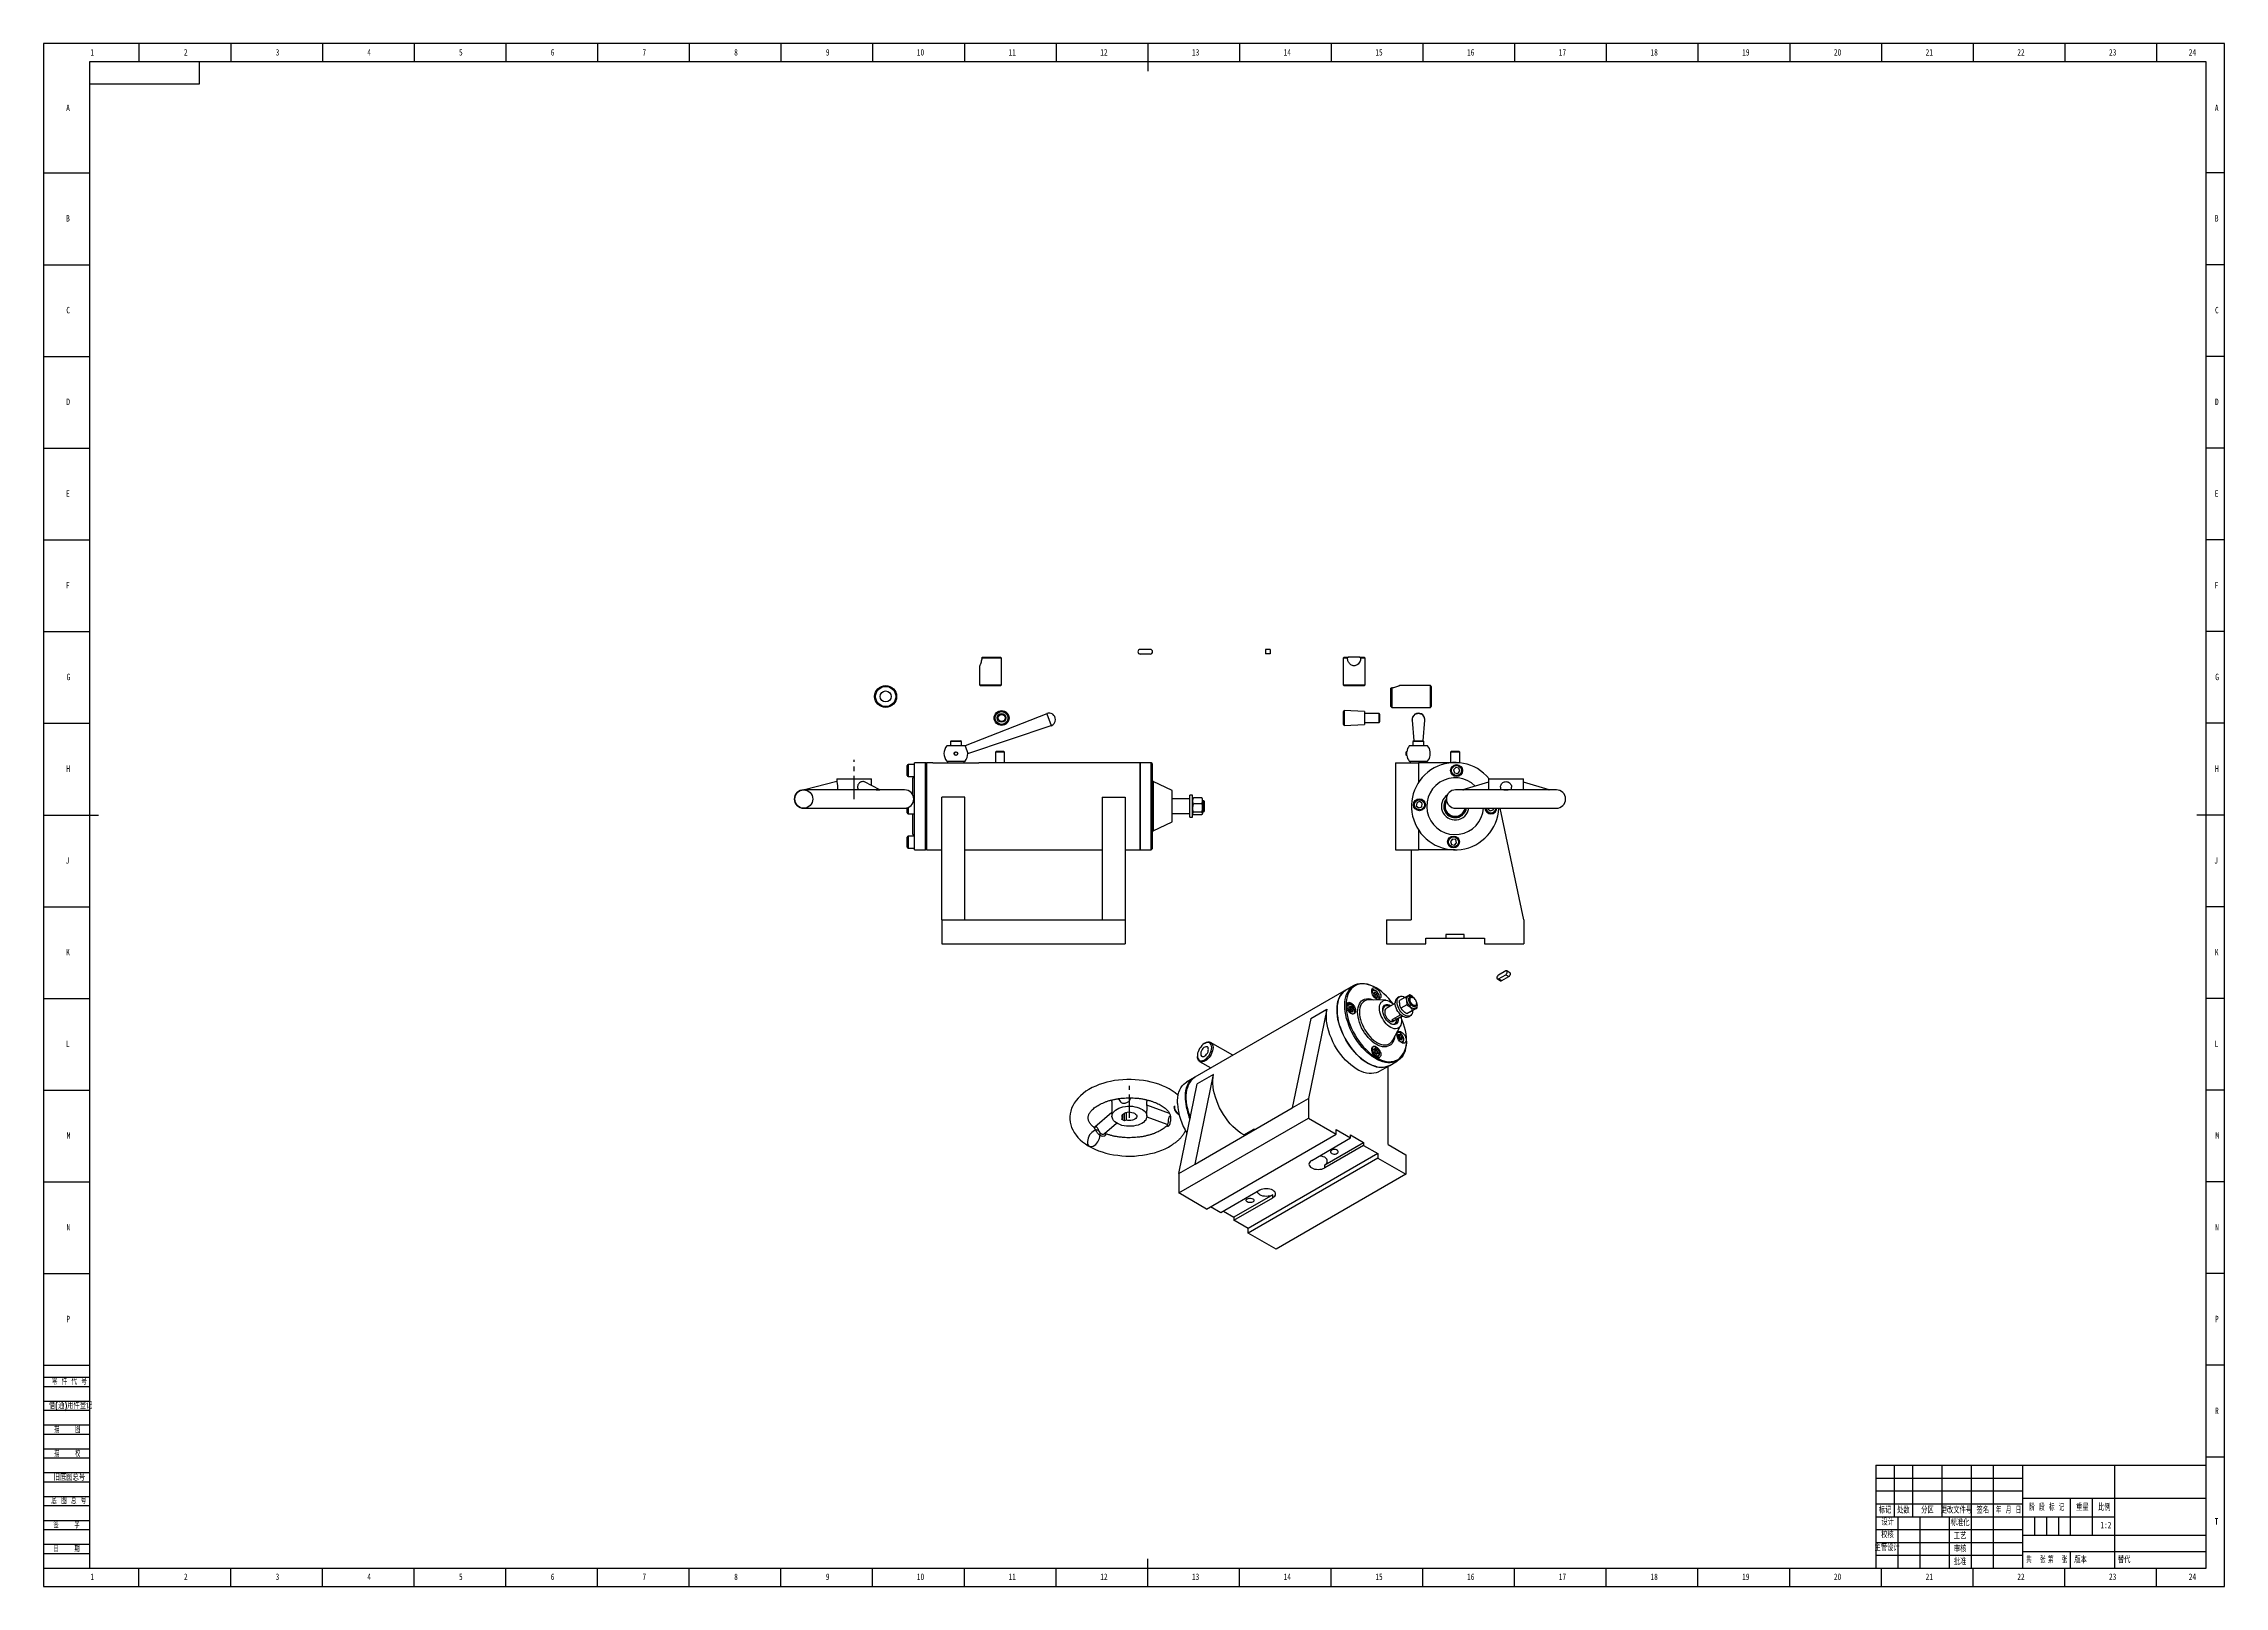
# Model space of a CAD drawing. Header units: millimetres. Extents: x 0 to 1189, y 0 to 841.
import ezdxf

# ---------------------------------------------------------------- set-up
doc = ezdxf.new("R2010")
doc.units = ezdxf.units.MM
doc.linetypes.add('CENTERX2', pattern=[20.32, 12.7, -2.54, 2.54, -2.54])
for name, color, linetype in [('10', 7, 'Continuous'), ('5', 7, 'Continuous'), ('9', 7, 'Continuous'), ('SLD-0', 7, 'Continuous')]:
    doc.layers.add(name, color=color, linetype=linetype)
doc.styles.add('SLDTEXTSTYLE0', font='TXT', dxfattribs={"width": 0.7, "bigfont": 'bigfont'})
doc.styles.add('SLDTEXTSTYLE1', font='TXT', dxfattribs={"width": 0.6, "bigfont": 'bigfont'})
doc.styles.add('SLDTEXTSTYLE2', font='TXT', dxfattribs={"width": 0.614286, "bigfont": 'bigfont'})
doc.styles.add('SLDTEXTSTYLE3', font='TXT', dxfattribs={"width": 0.62, "bigfont": 'bigfont'})
doc.styles.add('SLDTEXTSTYLE4', font='TXT', dxfattribs={"width": 0.566667, "bigfont": 'bigfont'})
doc.styles.add('SLDTEXTSTYLE5', font='TXT', dxfattribs={"width": 0.7})

msp = doc.modelspace()

# ---------------------------------------------------------------- texts
at = {"layer": '10', "char_height": 3.5, "attachment_point": 2}
for s, insert, style in [('1', (26.5, 838), 'SLDTEXTSTYLE5'), ('2', (77.5, 838), 'SLDTEXTSTYLE5'), ('3', (127.5, 838), 'SLDTEXTSTYLE5'), ('4', (177.5, 838), 'SLDTEXTSTYLE5'), ('5', (227.5, 838), 'SLDTEXTSTYLE5'), ('6', (277.5, 838), 'SLDTEXTSTYLE5'), ('7', (327.5, 838), 'SLDTEXTSTYLE5'), ('8', (377.5, 838), 'SLDTEXTSTYLE5'), ('9', (427.5, 838), 'SLDTEXTSTYLE5'), ('10', (478.1, 838), 'SLDTEXTSTYLE5'), ('11', (528.1, 838), 'SLDTEXTSTYLE5'), ('12', (578.1, 838), 'SLDTEXTSTYLE5'), ('13', (628.1, 838), 'SLDTEXTSTYLE5'), ('14', (678.1, 838), 'SLDTEXTSTYLE5'), ('15', (728.1, 838), 'SLDTEXTSTYLE5'), ('16', (778.1, 838), 'SLDTEXTSTYLE5'), ('17', (828.1, 838), 'SLDTEXTSTYLE5'), ('18', (878.1, 838), 'SLDTEXTSTYLE5'), ('19', (928.1, 838), 'SLDTEXTSTYLE5'), ('20', (978.1, 838), 'SLDTEXTSTYLE5'), ('21', (1028.1, 838), 'SLDTEXTSTYLE5'), ('22', (1078.1, 838), 'SLDTEXTSTYLE5'), ('23', (1128.1, 838), 'SLDTEXTSTYLE5'), ('24', (1171.6, 838), 'SLDTEXTSTYLE5'), ('A', (13.3, 807.7), 'SLDTEXTSTYLE5'), ('A', (1184.8, 807.7), 'SLDTEXTSTYLE5'), ('B', (13.3, 747.5), 'SLDTEXTSTYLE5'), ('B', (1184.8, 747.5), 'SLDTEXTSTYLE5'), ('C', (13.4, 697.5), 'SLDTEXTSTYLE5'), ('C', (1184.9, 697.5), 'SLDTEXTSTYLE5'), ('D', (13.4, 647.5), 'SLDTEXTSTYLE5'), ('D', (1184.9, 647.5), 'SLDTEXTSTYLE5'), ('E', (13.3, 597.5), 'SLDTEXTSTYLE5'), ('E', (1184.8, 597.5), 'SLDTEXTSTYLE5'), ('F', (13.2, 547.5), 'SLDTEXTSTYLE5'), ('F', (1184.7, 547.5), 'SLDTEXTSTYLE5'), ('G', (13.5, 497.5), 'SLDTEXTSTYLE5'), ('G', (1185, 497.5), 'SLDTEXTSTYLE5'), ('H', (13.4, 447.5), 'SLDTEXTSTYLE5'), ('H', (1184.9, 447.5), 'SLDTEXTSTYLE5'), ('J', (13, 397.5), 'SLDTEXTSTYLE5'), ('J', (1184.5, 397.5), 'SLDTEXTSTYLE5'), ('K', (13.3, 347.5), 'SLDTEXTSTYLE5'), ('K', (1184.8, 347.5), 'SLDTEXTSTYLE5'), ('L', (13.2, 297.5), 'SLDTEXTSTYLE5'), ('L', (1184.7, 297.5), 'SLDTEXTSTYLE5'), ('M', (13.6, 247.5), 'SLDTEXTSTYLE5'), ('M', (1185.1, 247.5), 'SLDTEXTSTYLE5'), ('N', (13.5, 197.5), 'SLDTEXTSTYLE5'), ('N', (1185, 197.5), 'SLDTEXTSTYLE5'), ('P', (13.4, 147.5), 'SLDTEXTSTYLE5'), ('P', (1184.9, 147.5), 'SLDTEXTSTYLE5'), ('R', (1184.9, 97.5), 'SLDTEXTSTYLE5'), ('T', (1184.7, 37.2), 'SLDTEXTSTYLE5'), ('校核', (1005.3, 29.9), 'SLDTEXTSTYLE0'), ('主管设计', (1005.1, 22.8), 'SLDTEXTSTYLE0'), ('1', (26.5, 7), 'SLDTEXTSTYLE5'), ('2', (77.5, 7), 'SLDTEXTSTYLE5'), ('3', (127.5, 7), 'SLDTEXTSTYLE5'), ('4', (177.5, 7), 'SLDTEXTSTYLE5'), ('5', (227.5, 7), 'SLDTEXTSTYLE5'), ('6', (277.5, 7), 'SLDTEXTSTYLE5'), ('7', (327.5, 7), 'SLDTEXTSTYLE5'), ('8', (377.5, 7), 'SLDTEXTSTYLE5'), ('9', (427.5, 7), 'SLDTEXTSTYLE5'), ('10', (478.1, 7), 'SLDTEXTSTYLE5'), ('11', (528.1, 7), 'SLDTEXTSTYLE5'), ('12', (578.1, 7), 'SLDTEXTSTYLE5'), ('13', (628.1, 7), 'SLDTEXTSTYLE5'), ('14', (678.1, 7), 'SLDTEXTSTYLE5'), ('15', (728.1, 7), 'SLDTEXTSTYLE5'), ('16', (778.1, 7), 'SLDTEXTSTYLE5'), ('17', (828.1, 7), 'SLDTEXTSTYLE5'), ('18', (878.1, 7), 'SLDTEXTSTYLE5'), ('19', (928.1, 7), 'SLDTEXTSTYLE5'), ('20', (978.1, 7), 'SLDTEXTSTYLE5'), ('21', (1028.1, 7), 'SLDTEXTSTYLE5'), ('22', (1078.1, 7), 'SLDTEXTSTYLE5'), ('23', (1128.1, 7), 'SLDTEXTSTYLE5'), ('24', (1171.6, 7), 'SLDTEXTSTYLE5')]:
    msp.add_mtext(s, dxfattribs=dict(at, insert=insert, style=style))
at = {"layer": '10', "color": 7, "insert": (1110.6, 16.2), "char_height": 3.5, "attachment_point": 2, "style": 'SLDTEXTSTYLE0'}
msp.add_mtext('版本', dxfattribs=at)
at = {"layer": '9', "color": 7, "char_height": 3.5}
for s, insert, attachment_point, style in [('零 件 代 号', (4.5, 113.4), 1, 'SLDTEXTSTYLE2'), ('借(通)用件登记', (2.9, 100.3), 1, 'SLDTEXTSTYLE0'), ('描    图', (12.9, 87.2), 2, 'SLDTEXTSTYLE4'), ('描    校', (12.9, 74.1), 2, 'SLDTEXTSTYLE4'), ('旧底图总号', (5.5, 61.2), 1, 'SLDTEXTSTYLE0'), ('底 图 总 号', (4.2, 48.4), 1, 'SLDTEXTSTYLE2'), ('标记', (1004, 43.3), 2, 'SLDTEXTSTYLE0'), ('设计', (1005.4, 36.8), 2, 'SLDTEXTSTYLE0'), ('处数', (1014, 43.3), 2, 'SLDTEXTSTYLE0'), ('分区', (1027.1, 43.3), 2, 'SLDTEXTSTYLE0'), ('更改文件号', (1042.9, 43.3), 2, 'SLDTEXTSTYLE0'), ('标准化', (1044.9, 36.4), 2, 'SLDTEXTSTYLE0'), ('签名', (1057.3, 43.3), 2, 'SLDTEXTSTYLE0'), ('年 月 日', (1071.3, 43.3), 2, 'SLDTEXTSTYLE3'), ('阶 段 标 记', (1092.2, 44.8), 2, 'SLDTEXTSTYLE2'), ('重量', (1111.6, 44.8), 2, 'SLDTEXTSTYLE0'), ('比例', (1123.5, 44.8), 2, 'SLDTEXTSTYLE0'), ('签    字', (12.5, 35.2), 2, 'SLDTEXTSTYLE4'), ('工艺', (1044.9, 29.2), 2, 'SLDTEXTSTYLE0'), ('日    期', (12.5, 22.2), 2, 'SLDTEXTSTYLE4'), ('批准', (1044.9, 15.2), 2, 'SLDTEXTSTYLE0'), ('审核', (1044.9, 22.2), 2, 'SLDTEXTSTYLE0'), ('共  张', (1086.2, 16.2), 2, 'SLDTEXTSTYLE1'), ('第  张', (1098.1, 16.2), 2, 'SLDTEXTSTYLE1')]:
    msp.add_mtext(s, dxfattribs=dict(at, insert=insert, attachment_point=attachment_point, style=style))
at = {"layer": 'SLD-0', "char_height": 3.5}
for s, insert, attachment_point, style in [('1:2', (1124.4, 35.2), 2, 'SLDTEXTSTYLE5'), ('替代', (1130.9, 16.2), 1, 'SLDTEXTSTYLE0')]:
    msp.add_mtext(s, dxfattribs=dict(at, insert=insert, attachment_point=attachment_point, style=style))

# ---------------------------------------------------------------- linework, layer by layer
at = {"color": 7, "linetype": 'Continuous', "lineweight": 25}
for p, q in [((510.3, 501.8), (510.3, 491.5)), ((511.6, 506), (511.7, 506.5)), ((522.3, 506), (511.6, 506)), ((511.7, 506.5), (521.8, 506.5)), ((522.3, 506), (521.8, 506.5)), ((522.3, 491.5), (522.3, 506)), ((603.4, 510.8), (597.9, 510.8)), ((597.9, 508.3), (603.4, 508.3)), ((668.7, 510.8), (666.2, 510.8)), ((666.2, 510.8), (666.2, 508.3)), ((668.7, 508.3), (666.2, 508.3)), ((668.7, 510.8), (668.7, 508.3)), ((709, 506.5), (708.5, 506)), ((708.5, 506), (708.5, 491.5)), ((710.8, 506), (708.5, 506)), ((709, 506.5), (711.5, 506.5)), ((711.5, 506.5), (710.8, 506)), ((717.5, 506.5), (711.5, 506.5)), ((718.2, 506), (717.5, 506.5)), ((717.5, 506.5), (720, 506.5)), ((720.5, 506), (718.2, 506)), ((720.5, 506), (720, 506.5)), ((720.5, 491.5), (720.5, 506)), ((510.3, 491.5), (510.8, 491)), ((510.3, 491.5), (516.3, 491.5)), ((516.3, 491), (510.8, 491)), ((516.3, 491.5), (522.3, 491.5)), ((521.8, 491), (516.3, 491)), ((521.8, 491), (522.3, 491.5)), ((708.5, 491.5), (709, 491)), ((708.5, 491.5), (720.5, 491.5)), ((720, 491), (709, 491)), ((720, 491), (720.5, 491.5)), ((735.1, 489.8), (734.6, 489.7)), ((734.6, 479.6), (734.6, 489.7)), ((735.1, 489.8), (735.1, 479.1)), ((756.1, 491.1), (739.2, 491.1)), ((756.6, 490.6), (756.1, 491.1)), ((756.1, 479.1), (756.1, 491.1)), ((756.6, 490.6), (756.6, 479.6)), ((546.9, 475.7), (502.4, 458.2)), ((546.9, 475.7), (549.3, 469.2)), ((709.1, 477.4), (708.7, 477)), ((708.7, 469.8), (708.7, 477)), ((720.1, 476.9), (709.1, 477.4)), ((709.1, 477.4), (709.1, 469.3)), ((720.1, 476.9), (720.1, 469.9)), ((728.1, 475.8), (720.1, 475.8)), ((728.6, 475.3), (728.1, 475.8)), ((728.1, 473.4), (728.1, 475.8)), ((734.6, 479.6), (735.1, 479.1)), ((735.1, 479.1), (756.1, 479.1)), ((756.1, 479.1), (756.6, 479.6)), ((503.9, 454), (549.3, 469.2)), ((708.7, 469.8), (709.1, 469.3)), ((709.1, 469.3), (720.1, 469.9)), ((720.1, 471), (728.1, 471)), ((728.1, 471), (728.1, 473.4)), ((728.1, 471), (728.6, 471.5)), ((728.6, 473.4), (728.6, 475.3)), ((728.6, 471.5), (728.6, 473.4)), ((746.1, 472.2), (747, 460.9)), ((752.2, 460.9), (753.1, 472.2)), ((502.4, 458.2), (492.4, 458.2)), ((494.9, 461), (494.4, 460.5)), ((494.4, 460.5), (494.4, 458.2)), ((500.4, 460.5), (494.4, 460.5)), ((494.9, 461), (499.9, 461)), ((500.4, 460.5), (499.9, 461)), ((500.4, 458.2), (500.4, 460.5)), ((502.4, 458.2), (503.9, 454)), ((502.4, 458.2), (502.4, 458.2)), ((519.4, 455.1), (518.9, 454.7)), ((518.9, 454.7), (518.9, 449.1)), ((523.9, 454.7), (518.9, 454.7)), ((523.5, 455.1), (519.4, 455.1)), ((523.9, 454.7), (523.5, 455.1)), ((523.9, 449.1), (523.9, 454.7)), ((743.1, 455), (742.8, 454.9)), ((742.8, 453.1), (742.8, 454.9)), ((742.8, 453.1), (743.1, 453)), ((743.1, 455), (743.1, 453)), ((754.6, 458.2), (744.6, 458.2)), ((747.1, 461), (746.6, 460.5)), ((746.6, 460.5), (746.6, 458.2)), ((749.6, 460.5), (746.6, 460.5)), ((747.1, 461), (749.6, 461)), ((749.6, 461), (752.1, 461)), ((752.6, 460.5), (749.6, 460.5)), ((752.6, 460.5), (752.1, 461)), ((752.6, 458.2), (752.6, 460.5)), ((756, 454), (756, 455)), ((756, 453), (756, 454)), ((767.5, 455.1), (767.1, 454.7)), ((767.1, 454.7), (767.1, 449.1)), ((772.1, 454.7), (767.1, 454.7)), ((771.7, 455.1), (767.5, 455.1)), ((772.1, 454.7), (771.7, 455.1)), ((772.1, 449.1), (772.1, 454.7)), ((432.4, 440.2), (432.4, 438.7)), ((432.4, 440.2), (441.9, 440.2)), ((441.9, 440.2), (451.4, 440.2)), ((451.4, 436.6), (451.4, 440.2)), ((470.9, 442), (470.9, 447.5)), ((474.9, 448), (471.4, 448)), ((471.4, 448), (471.4, 441.5)), ((471.4, 441.5), (474.9, 441.5)), ((474.9, 440.8), (473.9, 440.8)), ((473.9, 431.3), (473.9, 440.8)), ((480.9, 449), (474.9, 449)), ((474.9, 424.2), (474.9, 449)), ((481.4, 448.5), (480.9, 449)), ((480.9, 424.2), (480.9, 449)), ((484.9, 449), (481.4, 449)), ((481.4, 449), (481.4, 401.5)), ((484.9, 449), (509.9, 449)), ((492.4, 449.8), (502.4, 449.8)), ((492.9, 449.8), (492.9, 449)), ((501.9, 449), (501.9, 449.8)), ((519, 449), (509.9, 449)), ((518.9, 449.1), (519, 449)), ((518.9, 449.1), (519.6, 449.1)), ((519.6, 449.1), (523.9, 449.1)), ((523.8, 449), (523.9, 449.1)), ((597.9, 449), (523.8, 449)), ((603.9, 449), (597.9, 449)), ((597.9, 425.3), (597.9, 449)), ((597.9, 449), (597.9, 401.5)), ((604.4, 448.5), (603.9, 449)), ((603.9, 425.3), (603.9, 449)), ((604.4, 448.5), (604.4, 425.3)), ((737.1, 449), (737.1, 401.5)), ((737.1, 449), (749.6, 449)), ((744.6, 449.8), (749.6, 449.8)), ((745.1, 449.8), (745.1, 449)), ((749.6, 449.8), (754.6, 449.8)), ((749.6, 449), (749.6, 438.1)), ((769.6, 449), (749.6, 449)), ((754.1, 449), (754.1, 449.8)), ((767.1, 449.1), (767.2, 449)), ((767.1, 449.1), (771.2, 449.1)), ((769.9, 446.4), (768.7, 445.1)), ((768.7, 445.1), (769.3, 443.4)), ((769.3, 443.4), (771, 443.1)), ((771.6, 446.1), (769.9, 446.4)), ((771, 443.1), (772.1, 444.4)), ((771.2, 449.1), (772.1, 449.1)), ((772.1, 444.4), (771.6, 446.1)), ((771.9, 448.9), (772.1, 449.1)), ((787.8, 440.2), (787.8, 434.2)), ((787.8, 440.2), (806.8, 440.2)), ((806.8, 434.2), (806.8, 440.2)), ((455.6, 434.2), (414.4, 434.2)), ((432.4, 438.7), (414.8, 434.3)), ((456, 434.2), (447.6, 438.5)), ((469.4, 434.2), (455.6, 434.2)), ((489.7, 363.3), (489.7, 430.2)), ((502.2, 430.2), (489.7, 430.2)), ((502.2, 363.3), (502.2, 430.2)), ((577.2, 430.2), (589.7, 430.2)), ((577.2, 430.2), (577.2, 363.3)), ((589.7, 430.2), (589.7, 363.3)), ((615.4, 433.8), (605, 438.7)), ((605, 438.7), (605, 425.3)), ((615.4, 425.3), (615.4, 433.8)), ((624.9, 429.3), (615.4, 429.3)), ((626.4, 431.3), (624.9, 431.3)), ((624.9, 425.3), (624.9, 431.3)), ((626.4, 425.3), (626.4, 431.3)), ((626.7, 429.6), (626.4, 429.1)), ((626.9, 429.9), (626.7, 429.5)), ((631.4, 429.9), (626.9, 429.9)), ((631.7, 429.5), (631.4, 429.9)), ((631.9, 429.1), (631.7, 429.6)), ((631.9, 421.4), (631.9, 429.1)), ((632.5, 428.3), (631.9, 428.3)), ((632.9, 427.8), (632.5, 428.3)), ((632.5, 422.3), (632.5, 428.3)), ((797.4, 434.2), (769.8, 434.2)), ((787.8, 438.4), (773.8, 434.3)), ((794.3, 435.7), (794.3, 434.2)), ((824.8, 434.2), (797.4, 434.2)), ((800.3, 434.2), (800.3, 435.7)), ((820.8, 434.3), (806.8, 438.4)), ((414.4, 424.2), (469.4, 424.2)), ((470.3, 424.3), (470.9, 423.9)), ((470.9, 421.6), (470.9, 424.5)), ((471.4, 424.7), (471.4, 421.1)), ((471.4, 421.1), (474.9, 421.1)), ((473.9, 409.8), (473.9, 421.1)), ((474.9, 427.6), (474.1, 427.6)), ((474.9, 401.5), (474.9, 424.2)), ((480.9, 401.5), (480.9, 424.2)), ((597.9, 401.5), (597.9, 425.3)), ((603.9, 401.5), (603.9, 425.3)), ((604.4, 425.3), (604.4, 402)), ((605, 425.3), (605, 411.8)), ((605, 411.8), (615.4, 416.8)), ((615.4, 416.8), (615.4, 425.3)), ((615.4, 421.3), (624.9, 421.3)), ((624.9, 419.3), (624.9, 425.3)), ((624.9, 419.3), (626.4, 419.3)), ((626.4, 419.3), (626.4, 425.3)), ((626.4, 421.4), (626.7, 421)), ((631.4, 426.6), (626.9, 426.6)), ((631.4, 422), (626.9, 422)), ((631.4, 420.6), (626.9, 420.6)), ((631.7, 421), (631.9, 421.4)), ((631.9, 422.3), (632.5, 422.3)), ((632.5, 422.3), (632.9, 422.7)), ((632.9, 422.7), (632.9, 427.8)), ((748.8, 427.3), (748.4, 425.5)), ((748.4, 425.5), (749.8, 424.4)), ((750.4, 427.8), (748.8, 427.3)), ((749.8, 424.4), (751.4, 425)), ((751.7, 426.7), (750.4, 427.8)), ((751.4, 425), (751.7, 426.7)), ((769.8, 424.2), (824.8, 424.2)), ((787.5, 424.2), (787.4, 423.8)), ((787.4, 423.8), (788.7, 422.7)), ((788.7, 422.7), (790.4, 423.3)), ((790.4, 423.3), (790.6, 424.2)), ((807.1, 363.3), (794.1, 424.2)), ((470.9, 407.8), (470.9, 408.5)), ((470.9, 403), (470.9, 407.8)), ((474.9, 409), (471.4, 409)), ((471.4, 409), (471.4, 408.2)), ((471.4, 408.2), (471.4, 402.5)), ((473.9, 409.8), (474.9, 409.8)), ((749.6, 412.4), (749.6, 401.5)), ((768.1, 407.4), (767, 406.1)), ((767, 406.1), (767.6, 404.4)), ((767.6, 404.4), (769.3, 404.1)), ((769.9, 407.1), (768.1, 407.4)), ((769.3, 404.1), (770.4, 405.4)), ((770.4, 405.4), (769.9, 407.1)), ((471.4, 402.5), (474.9, 402.5)), ((474.9, 401.5), (480.9, 401.5)), ((480.9, 401.5), (481.4, 402)), ((481.4, 401.5), (484.9, 401.5)), ((484.9, 401.5), (489.7, 401.5)), ((502.2, 401.5), (509.9, 401.5)), ((509.9, 401.5), (577.2, 401.5)), ((589.7, 401.5), (597.9, 401.5)), ((597.9, 401.5), (603.9, 401.5)), ((603.9, 401.5), (604.4, 402)), ((737.1, 401.5), (749.6, 401.5)), ((745.6, 401.5), (745.6, 363.3)), ((769.6, 401.5), (749.6, 401.5)), ((489.7, 363.3), (502.2, 363.3)), ((489.7, 363.3), (489.7, 350.3)), ((502.2, 363.3), (577.2, 363.3)), ((577.2, 363.3), (589.7, 363.3)), ((589.7, 363.3), (589.7, 350.3)), ((732.1, 363.3), (732.1, 350.3)), ((732.1, 363.3), (745.6, 363.3)), ((807.1, 363.3), (807.1, 350.3)), ((489.7, 350.3), (589.7, 350.3)), ((732.1, 350.3), (753.6, 350.3)), ((753.6, 353.3), (764.6, 353.3)), ((753.6, 350.3), (753.6, 353.3)), ((774.6, 355.3), (764.6, 355.3)), ((764.6, 355.3), (764.6, 353.3)), ((764.6, 353.3), (774.6, 353.3)), ((774.6, 353.3), (774.6, 355.3)), ((774.6, 353.3), (785.6, 353.3)), ((785.6, 353.3), (785.6, 350.3)), ((785.6, 350.3), (807.1, 350.3)), ((797.2, 335.5), (793.3, 333.2)), ((793.3, 331.2), (797.2, 333.4)), ((797.2, 333.4), (798.9, 332.4)), ((799.5, 334.5), (797.8, 335.5)), ((710.1, 325.2), (627.7, 277.6)), ((714.4, 327.6), (710.1, 325.2)), ((724.2, 325), (724.1, 324.9)), ((724.1, 324.9), (724.2, 324.9)), ((724.2, 324.9), (724.2, 325)), ((725.9, 323.9), (725, 323.4)), ((725, 323.4), (725.4, 321.8)), ((726.4, 322.5), (725.2, 323.5)), ((725.4, 321.8), (726.6, 320.8)), ((727.1, 322.9), (725.9, 323.9)), ((726.6, 326.2), (726.2, 326.4)), ((727.1, 322.9), (726.4, 322.5)), ((726.7, 320.9), (726.4, 322.5)), ((726.6, 320.8), (727.4, 321.3)), ((727.4, 321.3), (726.7, 320.9)), ((727.4, 321.3), (727.1, 322.9)), ((739.1, 321.4), (738.1, 320.8)), ((742.5, 321.2), (739.3, 319.4)), ((744.9, 321.3), (744.5, 321.1)), ((746.7, 320.9), (746.4, 321.1)), ((792.6, 331.1), (794.4, 330.1)), ((793.3, 331.2), (795, 330.2)), ((795, 330.2), (798.9, 332.4)), ((690.9, 309.6), (680.8, 260.8)), ((699.7, 314.7), (689.6, 265.9)), ((690.9, 309.6), (699.7, 314.7)), ((711, 317.3), (710.3, 316.9)), ((712.1, 316.2), (711.8, 315)), ((711.8, 315), (712.7, 313.5)), ((712.6, 315.5), (711.9, 315.6)), ((713.3, 315.9), (712.1, 316.2)), ((713.3, 315.9), (712.6, 315.5)), ((713.5, 314), (712.6, 315.5)), ((712.7, 313.5), (713.9, 313.2)), ((714.2, 314.4), (713.3, 315.9)), ((713.3, 313.3), (713.5, 314)), ((714.2, 314.4), (713.5, 314)), ((713.9, 313.2), (714.2, 314.4)), ((731.8, 319.5), (722.9, 319.8)), ((726.5, 320.8), (726.7, 320.9)), ((728.1, 320.1), (728.2, 320.4)), ((736.8, 317.8), (732, 315)), ((735.6, 309.2), (739.5, 311.4)), ((736, 308.1), (740.8, 310.9)), ((737, 310), (737.3, 308.9)), ((740.8, 310.9), (737.3, 308.9)), ((743.2, 317), (740, 315.2)), ((746.4, 314), (743.3, 312.2)), ((744.1, 310.4), (745.1, 311)), ((748.9, 315.3), (745.7, 313.4)), ((747.5, 315.9), (747.9, 316.1)), ((748.5, 317.5), (748.5, 317.8)), ((735.6, 297.8), (739.8, 305.6)), ((735.6, 297.7), (735.6, 297.8)), ((738.6, 300.9), (738.3, 299.7)), ((738.3, 299.7), (739.2, 298.2)), ((739.1, 300.2), (738.5, 300.3)), ((739.8, 300.6), (738.6, 300.9)), ((739.8, 300.6), (739.1, 300.2)), ((740, 298.7), (739.1, 300.2)), ((739.2, 298.2), (740.4, 297.9)), ((740.7, 299.1), (739.8, 300.6)), ((739.8, 298), (740, 298.7)), ((740.7, 299.1), (740, 298.7)), ((740.4, 297.9), (740.7, 299.1)), ((743, 297.3), (743, 297.8)), ((629.1, 289.3), (629.1, 288.9)), ((630.3, 286.1), (636.4, 282.6)), ((633.3, 296.2), (633, 296)), ((648.4, 289.5), (636.3, 296.5)), ((725.9, 293.3), (725, 292.8)), ((725, 292.8), (725.4, 291.2)), ((726.4, 291.9), (725.2, 292.9)), ((725.4, 291.2), (726.6, 290.2)), ((727.1, 292.3), (725.9, 293.3)), ((727.1, 292.3), (726.4, 291.9)), ((726.7, 290.3), (726.4, 291.9)), ((726.5, 290.2), (726.7, 290.3)), ((726.6, 290.2), (727.4, 290.7)), ((727.4, 290.7), (726.7, 290.3)), ((726.8, 288.3), (727.5, 288.7)), ((727.4, 290.7), (727.1, 292.3)), ((727.5, 288.7), (727.5, 288.7)), ((733.9, 284), (738.1, 286.5)), ((740.6, 296.3), (740.8, 296.4)), ((740.8, 296.4), (740.6, 296.3)), ((618.9, 225.1), (629, 273.9)), ((627.4, 277.4), (623.1, 274.9)), ((627.8, 230.2), (637.9, 279)), ((637.9, 279), (629, 273.9)), ((728, 280.7), (733.9, 284)), ((733.1, 240.8), (733.1, 283.6)), ((582.5, 264.4), (582.5, 256.3)), ((585.9, 265.9), (587.1, 264.2)), ((601.5, 262.2), (601.5, 264.4)), ((613.9, 257.8), (601.5, 262.3)), ((680.8, 260.8), (689.6, 265.9)), ((689.6, 265.9), (689.6, 255.3)), ((582.5, 258.3), (573.2, 250.3)), ((578.5, 246.9), (585, 252.6)), ((587.6, 254.7), (588.4, 255.2)), ((589.4, 253.7), (587.6, 254.7)), ((588.4, 255.2), (588.4, 257.3)), ((589.4, 253.7), (589.4, 258)), ((590.2, 254.2), (589.4, 253.7)), ((590.2, 258.3), (590.2, 254.2)), ((601.5, 256.3), (601.5, 259.4)), ((601.5, 255.9), (612.4, 251.9)), ((618.9, 214.5), (689.6, 255.3)), ((627.8, 230.2), (680.8, 260.8)), ((689.6, 255.3), (704.8, 246.5)), ((634.1, 205.7), (704.8, 246.5)), ((654.3, 246.1), (659.8, 249.3)), ((654.3, 246.1), (654.8, 245.8)), ((660.3, 249), (659.8, 249.3)), ((659.8, 249.3), (660.3, 249)), ((691.4, 232.2), (712.6, 244.5)), ((698.5, 229.8), (719.7, 242)), ((719.7, 240.4), (698.5, 228.1)), ((704.8, 249), (712.6, 244.5)), ((704.8, 246.5), (704.8, 249)), ((712.6, 246.1), (719.7, 242)), ((712.6, 244.5), (712.6, 246.1)), ((719.7, 242), (719.7, 240.4)), ((719.7, 240.4), (727.5, 235.9)), ((733.1, 240.8), (742.7, 235.3)), ((618.9, 225.1), (627.8, 230.2)), ((727.5, 235.9), (656.8, 195.1)), ((727.5, 233.4), (656.8, 192.6)), ((698.5, 228.1), (698.5, 229.8)), ((727.5, 235.9), (727.5, 233.4)), ((727.5, 233.4), (742.7, 224.7)), ((742.7, 235.3), (742.7, 224.7)), ((618.9, 225.1), (618.9, 214.5)), ((634.1, 205.7), (618.9, 214.5)), ((663.1, 215.9), (641.9, 203.7)), ((742.7, 224.7), (672, 183.9)), ((641.9, 203.7), (636.2, 206.9)), ((643.3, 204.5), (649, 201.2)), ((670.2, 213.4), (649, 201.2)), ((649, 199.6), (670.2, 211.8)), ((670.2, 211.8), (670.2, 213.4)), ((649, 201.2), (649, 199.6)), ((656.8, 195.1), (649, 199.6)), ((656.8, 192.6), (656.8, 195.1)), ((672, 183.9), (656.8, 192.6))]:
    msp.add_line(p, q, dxfattribs=at)
at = {"color": 7, "linetype": 'CENTERX2'}
for p, q in [((441.9, 429.2), (441.9, 450.5)), ((592, 255.4), (592, 272.8))]:
    msp.add_line(p, q, dxfattribs=at)
at = {"color": 7, "linetype": 'Continuous', "lineweight": 25, "flags": 128}
for points in [[(793.3, 333.2), (792.9, 333), (792.6, 332.6), (792.4, 332.1), (792.4, 331.7), (792.4, 331.4), (792.6, 331.1), (792.9, 331.1), (793.3, 331.2)], [(797.2, 333.4), (797.5, 333.7), (797.8, 334.1), (798, 334.5), (798, 335), (798, 335.3), (797.8, 335.5), (797.5, 335.6), (797.2, 335.5)], [(798.9, 332.4), (799.3, 332.7), (799.5, 333.1), (799.7, 333.5), (799.8, 334), (799.7, 334.3), (799.5, 334.5), (799.5, 334.5)], [(705.2, 314.3), (705.3, 315.9), (705.4, 317.5), (705.7, 318.9), (706.2, 320.3), (706.7, 321.5), (707.4, 322.6), (708.1, 323.6), (709, 324.4), (710, 325.1), (710.1, 325.2)], [(710.1, 325.2), (709.5, 324.8), (708.6, 324), (707.8, 323.1), (707, 322.1), (706.4, 320.9), (705.9, 319.6), (705.6, 318.2), (705.3, 316.7), (705.2, 315.1), (705.2, 313.4), (705.3, 311.7), (705.6, 309.9), (705.9, 308.1), (706.4, 306.2), (707, 304.4), (707.8, 302.5), (708.6, 300.7), (709.5, 298.8), (710.5, 297.1), (711.6, 295.4), (712.8, 293.7), (714, 292.1), (715.3, 290.6), (716.7, 289.3), (718, 288), (719.5, 286.9), (720.9, 285.9), (722.3, 285), (723.8, 284.3), (725.2, 283.7), (726.6, 283.3), (728, 283), (729.3, 282.9), (730.6, 283), (731.8, 283.2), (732.9, 283.6), (733.9, 284)], [(709.4, 316.7), (709.5, 318.4), (709.7, 319.9), (710, 321.4), (710.4, 322.7), (711, 323.9), (711.6, 325), (712.4, 326), (713.3, 326.8), (714.2, 327.5), (715.3, 328.1), (716.4, 328.4), (717.6, 328.7), (718.9, 328.7), (720.2, 328.6), (721.6, 328.4), (723, 327.9), (724.4, 327.4), (725.9, 326.6), (726.2, 326.4)], [(735.8, 317.6), (734.8, 318.9), (733.5, 320.4), (732.2, 321.8), (730.8, 323.1), (729.4, 324.3), (728, 325.3), (726.6, 326.2), (725.1, 327), (723.7, 327.6), (722.3, 328), (721, 328.3), (719.6, 328.5), (718.4, 328.4), (717.2, 328.2), (716, 327.9), (715, 327.4), (714, 326.7), (713.1, 325.9), (712.3, 325), (711.7, 323.9), (711.1, 322.7), (710.7, 321.3), (710.4, 319.9), (710.2, 318.4), (710.1, 316.7)], [(724.1, 324.6), (724.2, 325.2), (724.4, 325.7), (724.6, 326.1), (725, 326.3), (725.5, 326.4), (726, 326.3), (726.6, 326), (727.1, 325.6), (727.7, 325.1), (728.1, 324.5), (728.5, 323.8), (728.8, 323.1), (729, 322.4), (729.1, 321.7), (729, 321.1), (728.8, 320.6), (728.5, 320.3), (728.1, 320), (727.7, 320), (727.1, 320.1), (726.6, 320.3), (726, 320.7), (725.5, 321.2), (725, 321.8), (724.6, 322.5), (724.4, 323.2), (724.2, 323.9), (724.1, 324.6)], [(728.1, 320.7), (728.2, 321.3), (728.1, 321.9), (727.9, 322.5), (727.6, 323.2), (727.2, 323.8), (726.7, 324.3), (726.2, 324.6), (725.7, 324.8), (725.2, 324.9), (724.8, 324.7), (724.5, 324.4), (724.3, 324), (724.3, 323.4)], [(737.9, 318.7), (738, 319.5), (738.2, 320.2), (738.5, 320.8), (738.9, 321.2), (739.4, 321.6), (740, 321.7), (740.7, 321.7), (741.4, 321.5), (742.1, 321.1), (742.2, 321.1)], [(748.4, 318.8), (748.5, 318.3), (748.7, 317.5), (748.8, 316.8), (748.7, 316.2), (748.5, 315.6), (748.2, 315.2), (747.8, 315), (747.3, 314.9), (746.7, 315), (746.1, 315.2), (745.5, 315.6), (745, 316.2), (744.4, 316.8), (744, 317.5), (743.6, 318.3), (743.4, 319), (743.3, 319.8), (743.3, 320.5), (743.4, 321), (743.7, 321.5), (744.1, 321.8), (744.5, 322), (745.1, 322), (745.6, 321.8), (746.2, 321.5), (746.8, 321), (746.8, 321)], [(748.5, 317.5), (748.5, 317.1), (748.3, 316.6), (748.1, 316.2), (747.7, 316), (747.2, 316), (746.7, 316.1), (746.2, 316.4), (745.6, 316.8), (745.2, 317.4), (744.8, 318), (744.5, 318.7), (744.3, 319.4), (744.3, 320), (744.4, 320.6), (744.6, 321), (744.9, 321.3), (745.4, 321.4), (745.8, 321.4), (746.4, 321.1), (746.4, 321.1)], [(748.4, 318.6), (748.5, 318), (748.5, 317.4), (748.3, 317), (748, 316.7), (747.6, 316.6), (747.2, 316.6), (746.7, 316.8), (746.2, 317.2), (745.8, 317.7), (745.4, 318.3), (745.1, 318.9), (745, 319.5), (745, 320.1), (745.1, 320.6), (745.3, 320.9), (745.6, 321.1), (746, 321.2), (746.5, 321.1), (747, 320.8), (747.5, 320.3), (747.9, 319.8), (748.2, 319.2), (748.4, 318.6)], [(746.8, 321), (747.4, 320.5), (747.5, 320.3)], [(794.4, 330.1), (794.7, 330.1), (795, 330.2)], [(728, 280.7), (727.6, 280.4), (726.5, 280), (725.3, 279.7), (724, 279.5), (722.7, 279.6), (721.3, 279.8), (719.9, 280.1), (718.5, 280.7), (717, 281.3), (715.6, 282.2), (714.1, 283.2), (712.7, 284.3), (711.2, 285.5), (709.9, 286.9), (708.5, 288.3), (707.2, 289.9), (706, 291.6), (704.9, 293.3), (703.9, 295.1), (702.9, 296.9), (702.1, 298.8), (701.3, 300.7), (700.7, 302.6), (700.2, 304.5), (699.8, 306.3), (699.5, 308.1), (699.4, 309.9), (699.4, 311.6), (699.5, 313.2), (699.7, 314.7)], [(733.9, 284), (733.5, 283.8), (732.4, 283.4), (731.2, 283.1), (730, 282.9), (728.7, 282.9), (727.3, 283.1), (725.9, 283.5), (724.5, 284), (723.1, 284.6), (721.6, 285.4), (720.2, 286.3), (718.8, 287.4), (717.3, 288.6), (716, 289.9), (714.7, 291.4), (713.4, 292.9), (712.2, 294.5), (711, 296.2), (710, 298), (709, 299.8), (708.1, 301.6), (707.4, 303.4), (706.7, 305.3), (706.2, 307.2), (705.7, 309), (705.4, 310.8), (705.3, 312.6), (705.2, 314.3)], [(743, 297.3), (743, 296.5), (742.9, 294.9), (742.6, 293.4), (742.3, 292), (741.8, 290.7), (741.2, 289.6), (740.5, 288.5), (739.6, 287.6), (738.7, 286.9), (737.7, 286.3), (736.6, 285.8), (735.4, 285.5), (734.2, 285.4), (732.9, 285.4), (731.6, 285.6), (730.2, 285.9), (728.7, 286.4), (727.3, 287.1), (725.9, 287.9), (724.4, 288.8), (723, 289.9), (721.6, 291.1), (720.2, 292.4), (718.9, 293.8), (717.6, 295.4), (716.4, 297), (715.3, 298.7), (714.2, 300.4), (713.3, 302.2), (712.4, 304), (711.6, 305.9), (711, 307.8), (710.4, 309.6), (710, 311.5), (709.7, 313.3), (709.5, 315), (709.4, 316.7), (709.4, 316.7)], [(710.1, 316.7), (710.2, 315), (710.4, 313.3), (710.7, 311.5), (711.1, 309.7), (711.7, 307.8), (712.3, 306), (713.1, 304.1), (714, 302.3), (715, 300.5), (716, 298.8), (717.2, 297.1), (718.4, 295.5), (719.6, 294), (721, 292.6), (722.3, 291.4), (723.7, 290.2), (725.1, 289.2), (726.6, 288.3), (728, 287.5), (729.4, 286.9), (730.8, 286.4), (732.2, 286.2), (733.5, 286), (734.8, 286.1), (736, 286.2), (737.1, 286.6), (738.2, 287.1), (739.2, 287.8), (740, 288.6), (740.8, 289.5), (741.5, 290.6), (742, 291.8), (742.5, 293.2), (742.8, 294.6), (743, 296.1), (743, 297.8), (743, 299.4), (742.8, 301.2), (742.5, 303), (742, 304.8), (741.5, 306.7), (740.8, 308.5), (740.2, 310)], [(712.8, 312.3), (712.2, 312.7), (711.7, 313.2), (711.3, 313.9), (710.9, 314.5), (710.6, 315.2), (710.4, 316), (710.3, 316.6), (710.4, 317.2), (710.6, 317.7), (710.9, 318.1), (711.3, 318.3), (711.7, 318.4), (712.2, 318.3), (712.8, 318.1), (713.3, 317.7), (713.9, 317.2), (714.3, 316.5), (714.7, 315.9), (715, 315.2), (715.2, 314.4), (715.3, 313.8), (715.2, 313.2), (715, 312.7), (714.7, 312.3), (714.3, 312.1), (713.9, 312), (713.3, 312.1), (712.8, 312.3)], [(713.4, 316.6), (712.9, 317), (712.4, 317.2), (712, 317.2), (711.6, 317.1), (711.3, 316.8), (711.1, 316.3), (711, 315.8), (711.1, 315.1), (711.3, 314.5), (711.6, 313.9), (712, 313.3), (712.5, 312.8), (713, 312.4), (713.5, 312.2), (714, 312.2), (714.4, 312.3), (714.7, 312.6), (714.9, 313.1), (714.9, 313.6), (714.8, 314.2), (714.6, 314.9), (714.3, 315.5), (713.9, 316.1), (713.4, 316.6)], [(716.4, 313.1), (716.5, 314.4), (716.7, 315.6), (717, 316.7), (717.4, 317.6), (718, 318.5), (718.6, 319.2), (719.4, 319.7), (720.2, 320.1), (721.2, 320.3), (722.2, 320.4), (723.2, 320.3), (724.3, 320), (725.1, 319.7)], [(736.6, 299.7), (736.5, 298.9), (736.2, 297.8), (735.7, 296.9), (735.2, 296), (734.5, 295.3), (733.8, 294.8), (732.9, 294.4), (732, 294.2), (731, 294.1), (729.9, 294.2), (728.8, 294.5), (727.7, 294.9), (726.6, 295.5), (725.4, 296.2), (724.3, 297.1), (723.2, 298.1), (722.2, 299.2), (721.2, 300.4), (720.2, 301.7), (719.4, 303.1), (718.6, 304.5), (718, 306), (717.4, 307.4), (717, 308.9), (716.7, 310.4), (716.5, 311.8), (716.4, 313.1)], [(722.9, 319.8), (722.1, 319.7), (721.2, 319.6), (720.3, 319.2), (719.6, 318.7), (719, 318.1), (718.4, 317.3), (718, 316.4), (717.7, 315.3), (717.5, 314.2), (717.5, 313)], [(717.5, 313), (717.5, 311.7), (717.7, 310.3), (718, 309), (718.4, 307.6), (719, 306.2), (719.6, 304.8), (720.3, 303.4), (721.2, 302.1), (722.1, 300.9), (723, 299.7), (724, 298.7), (725.1, 297.8), (726.2, 297), (727.3, 296.3), (728.3, 295.8), (729.4, 295.4), (730.4, 295.2), (731.4, 295.2), (732.4, 295.3), (733.2, 295.6), (734, 296), (734.7, 296.6), (735.3, 297.3), (735.6, 297.7)], [(728.3, 315.2), (728.4, 316.2), (728.6, 317.1), (728.9, 317.8), (729.3, 318.5), (729.9, 318.9), (730.5, 319.3), (731.2, 319.5), (732, 319.5), (732.8, 319.3), (733.7, 319), (734.6, 318.5), (735.5, 317.9), (736.1, 317.4)], [(740.1, 310.4), (740.2, 309.9), (740.4, 308.8), (740.4, 307.8), (740.2, 306.8), (740, 306), (739.6, 305.3), (739.1, 304.7), (738.5, 304.3), (737.9, 304.1), (737.1, 304), (736.3, 304), (735.5, 304.3), (734.6, 304.7), (733.7, 305.2), (732.8, 305.9), (732, 306.7), (731.2, 307.6), (730.5, 308.6), (729.9, 309.7), (729.3, 310.8), (728.9, 311.9), (728.6, 313.1), (728.4, 314.2), (728.3, 315.2), (728.3, 315.2)], [(730.1, 314.2), (730.2, 315), (730.4, 315.7), (730.7, 316.3), (731.1, 316.8), (731.6, 317.1), (732.2, 317.2), (732.9, 317.2), (733.6, 317), (734.4, 316.6), (734.6, 316.5)], [(733.9, 316.1), (733.5, 316.3), (732.8, 316.5), (732.2, 316.5), (731.6, 316.4), (731.1, 316.2), (730.7, 315.8), (730.4, 315.2), (730.2, 314.5), (730.1, 314)], [(733.9, 316.1), (733.6, 316.2), (732.9, 316.5), (732.3, 316.5), (731.7, 316.5), (731.2, 316.2), (730.7, 315.8), (730.4, 315.3), (730.2, 314.7), (730.1, 314)], [(738.6, 309.6), (738.6, 309.3), (738.5, 308.5), (738.3, 307.8), (738, 307.2), (737.6, 306.7), (737.1, 306.4), (736.5, 306.3), (735.8, 306.3), (735.1, 306.5), (734.4, 306.8), (733.6, 307.3), (732.9, 308), (732.2, 308.7), (731.6, 309.6), (731.1, 310.5), (730.7, 311.4), (730.4, 312.4), (730.2, 313.3), (730.1, 314.2)], [(732, 315), (731.9, 315), (731.6, 314.6), (731.3, 314.1), (731.2, 313.5), (731.2, 312.8), (731.3, 312)], [(731.3, 312), (731.6, 311.2), (732, 310.5), (732.4, 309.7), (733, 309.1), (733.6, 308.6), (734.2, 308.2), (734.8, 307.9), (735.3, 307.9), (735.8, 308), (736, 308.1)], [(734.2, 306.9), (734.2, 306.9), (734.9, 306.7), (735.5, 306.5), (736.1, 306.5), (736.7, 306.7), (737.2, 307.1), (737.5, 307.6), (737.8, 308.2), (737.9, 308.9), (737.9, 309.2)], [(734.2, 306.9), (734.8, 306.7), (735.4, 306.5), (736, 306.5), (736.6, 306.7), (737.1, 307), (737.5, 307.5), (737.7, 308.1), (737.9, 308.8), (737.9, 309.2)], [(744.1, 310.4), (743.8, 310.3), (743.2, 310.1), (742.5, 310.2), (741.8, 310.4), (741.1, 310.7), (740.3, 311.2), (739.6, 311.8), (739, 312.6), (738.4, 313.4), (737.8, 314.3), (737.4, 315.3), (737.1, 316.2), (736.9, 317.2), (736.8, 318.1)], [(746.4, 313.8), (746.4, 313.8), (746.3, 313), (746.1, 312.2), (745.8, 311.7), (745.4, 311.2), (744.9, 310.9), (744.3, 310.8), (743.6, 310.8), (742.9, 311), (742.1, 311.3), (741.4, 311.8), (740.7, 312.5), (740, 313.2), (739.4, 314), (738.9, 315), (738.5, 315.9), (738.2, 316.8), (738, 317.8), (737.9, 318.7)], [(740.4, 302.1), (740.9, 301.8), (741.4, 301.2), (741.9, 300.6), (742.3, 299.9), (742.6, 299.2), (742.8, 298.5), (742.8, 297.9), (742.8, 297.3), (742.6, 296.8), (742.3, 296.4), (741.9, 296.2), (741.4, 296.1), (740.9, 296.2), (740.4, 296.4), (739.8, 296.8), (739.3, 297.3), (738.8, 297.9), (738.4, 298.6), (738.1, 299.3), (738, 300), (737.9, 300.7), (738, 301.3), (738.1, 301.8), (738.4, 302.2), (738.8, 302.4), (739.3, 302.5), (739.8, 302.4), (740.4, 302.1)], [(739.5, 297.2), (739.5, 297.1), (740, 296.9), (740.5, 296.9), (740.9, 297), (741.2, 297.3), (741.4, 297.8), (741.4, 298.3), (741.4, 298.9), (741.2, 299.6), (740.8, 300.2), (740.4, 300.8), (740, 301.3), (739.5, 301.7), (738.9, 301.9), (738.5, 301.9), (738.1, 301.8)], [(636.9, 293.8), (636.8, 294.5), (636.6, 295.2), (636.3, 295.8), (635.9, 296.2), (635.4, 296.4), (634.8, 296.5), (634.2, 296.5), (633.5, 296.3), (632.8, 295.9), (632.1, 295.4), (631.5, 294.8), (630.9, 294), (630.3, 293.2), (629.8, 292.3), (629.5, 291.4), (629.2, 290.6), (629.1, 289.7), (629.1, 288.9), (629.2, 288.2), (629.5, 287.5), (629.8, 287.1), (630.3, 286.7), (630.9, 286.5), (631.5, 286.5), (632.1, 286.6), (632.8, 286.9), (633.5, 287.4), (634.2, 287.9), (634.8, 288.6), (635.4, 289.4), (635.9, 290.3), (636.3, 291.1), (636.6, 292), (636.8, 292.9), (636.9, 293.8)], [(637.6, 293.8), (637.5, 292.9), (637.3, 291.9), (637, 291), (636.6, 290), (636.1, 289.1), (635.5, 288.3), (634.8, 287.6), (634.1, 286.9), (633.3, 286.4), (632.6, 286.1), (631.9, 285.9), (631.2, 285.8), (630.6, 286), (630.1, 286.3), (629.7, 286.7), (629.4, 287.3), (629.2, 288.1), (629.1, 288.9), (629.1, 288.9)], [(635.1, 292.7), (635, 293.3), (634.9, 293.8), (634.5, 294.1), (634.1, 294.2), (633.6, 294.2), (633.1, 294), (632.6, 293.7), (632.1, 293.2), (631.6, 292.6), (631.3, 292), (631, 291.3), (630.9, 290.6), (630.9, 290), (631, 289.5), (631.3, 289.1), (631.6, 288.9), (632.1, 288.8), (632.6, 288.9), (633.1, 289.2), (633.6, 289.6), (634.1, 290.1), (634.5, 290.7), (634.9, 291.4), (635, 292.1), (635.1, 292.7)], [(633.3, 296.2), (633.3, 296.2), (634.1, 296.6), (634.8, 296.8), (635.5, 296.8), (636.1, 296.6), (636.6, 296.3), (637, 295.9), (637.3, 295.3), (637.5, 294.6), (637.6, 293.8)], [(729.1, 289.9), (729, 289.3), (728.8, 288.8), (728.5, 288.4), (728.1, 288.2), (727.7, 288.1), (727.1, 288.2), (726.6, 288.5), (726, 288.9), (725.5, 289.4), (725, 290), (724.6, 290.7), (724.4, 291.4), (724.2, 292.1), (724.1, 292.7), (724.2, 293.3), (724.4, 293.8), (724.6, 294.2), (725, 294.4), (725.5, 294.5), (726, 294.4), (726.6, 294.2), (727.1, 293.8), (727.7, 293.3), (728.1, 292.7), (728.5, 292), (728.8, 291.3), (729, 290.6), (729.1, 289.9)], [(724.3, 293.4), (724.3, 292.8), (724.4, 292.2), (724.6, 291.5), (724.9, 290.9), (725.3, 290.3), (725.8, 289.8), (726.3, 289.5), (726.8, 289.3), (727.2, 289.2), (727.6, 289.4), (727.9, 289.7), (728.1, 290.1), (728.2, 290.6), (728.1, 291.3), (727.9, 291.9), (727.6, 292.6), (727.2, 293.2), (726.7, 293.6), (726.2, 294), (725.7, 294.2), (725.2, 294.2), (724.8, 294.1), (724.5, 293.8), (724.3, 293.4)], [(618.6, 267.6), (618.3, 267.9), (616.9, 269.1), (615.3, 270.2), (613.6, 271.2), (611.9, 272.1), (610, 272.9), (608, 273.7), (606, 274.4), (603.9, 274.9), (601.8, 275.4), (599.6, 275.8), (597.4, 276), (595.1, 276.2), (592.9, 276.3), (590.6, 276.3), (588.4, 276.2), (586.1, 276), (583.9, 275.7), (581.7, 275.3), (579.6, 274.8), (577.5, 274.2), (575.5, 273.5), (573.6, 272.7), (571.7, 271.9), (569.9, 270.9), (568.3, 269.9), (566.7, 268.7), (565.3, 267.5), (564, 266.2), (562.9, 264.9), (561.9, 263.5), (561.1, 262), (560.5, 260.6), (560, 259.1), (559.7, 257.6), (559.5, 256.1), (559.5, 254.6), (559.7, 253.1), (560, 251.6), (560.5, 250.2), (561.2, 248.8), (561.9, 247.4), (562.9, 246), (563.9, 244.7), (565.1, 243.5), (566.5, 242.3), (568, 241.2), (569.6, 240.2), (571.3, 239.2), (573.2, 238.3), (575.1, 237.5), (577.1, 236.8), (579.1, 236.2), (581.3, 235.7), (583.4, 235.3), (585.6, 235), (587.9, 234.7), (590.1, 234.6), (592.4, 234.6), (594.7, 234.6), (596.9, 234.8), (599.1, 235.1), (601.3, 235.4), (603.5, 235.9), (605.6, 236.4), (607.6, 237), (609.6, 237.8), (611.5, 238.6), (613.3, 239.5), (614, 239.9), (614, 239.9)], [(618.2, 263.2), (618.2, 264.9), (618.4, 266.5), (618.6, 268), (619, 269.4), (619.5, 270.7), (620.1, 271.8), (620.8, 272.9), (621.6, 273.8), (622.5, 274.5), (623.1, 274.9)], [(622.5, 265.7), (622.5, 267.3), (622.6, 268.9), (622.8, 270.4), (623.2, 271.8), (623.7, 273.1), (624.3, 274.3), (625, 275.3), (625.8, 276.2), (626.7, 277), (627.6, 277.5)], [(627.7, 277.6), (627.1, 277.2), (626.2, 276.4), (625.4, 275.5), (624.7, 274.5), (624.1, 273.3), (623.6, 272), (623.2, 270.6), (623, 269.1), (622.8, 267.6), (622.8, 265.9), (623, 264.2), (623.2, 262.4), (623.6, 260.5), (624.1, 258.7), (624.7, 256.8), (625.2, 255.4)], [(654.3, 246.1), (652.8, 247), (651.3, 248.1), (649.8, 249.4), (648.4, 250.7), (647, 252.2), (645.7, 253.7), (644.5, 255.4), (643.3, 257.2), (642.2, 259), (641.2, 260.8), (640.3, 262.7), (639.6, 264.7), (638.9, 266.6), (638.4, 268.5), (637.9, 270.4), (637.7, 272.3), (637.5, 274.1), (637.5, 275.8), (637.6, 277.5), (637.9, 279)], [(582.5, 264.4), (582.6, 265), (582.6, 265.2)], [(585.3, 260.1), (586.3, 260.6), (587.4, 261), (588.5, 261.4), (589.8, 261.6), (591, 261.7), (592.3, 261.7), (593.6, 261.7), (594.9, 261.5), (596.1, 261.2), (597.2, 260.8), (598.3, 260.4), (599.2, 259.9), (600, 259.3), (600.6, 258.6), (601.1, 257.9), (601.4, 257.2), (601.5, 256.4), (601.5, 255.7), (601.2, 255), (600.9, 254.2), (600.3, 253.6), (599.6, 252.9), (598.7, 252.4), (597.8, 251.9), (596.7, 251.5), (595.5, 251.2), (594.3, 250.9), (593, 250.8), (591.7, 250.8), (590.4, 250.9), (589.1, 251), (587.9, 251.3), (586.8, 251.7), (585.8, 252.1), (584.9, 252.7), (584.1, 253.3), (583.4, 253.9), (583, 254.6), (582.7, 255.3), (582.5, 256.1), (582.6, 256.8), (582.8, 257.6), (583.2, 258.3), (583.7, 258.9), (584.4, 259.6), (585.3, 260.1)], [(601.4, 265.2), (601.5, 264.6), (601.5, 264.4)], [(588.4, 255.2), (588.1, 255.7), (588, 256.2), (588.1, 256.7), (588.3, 257.2), (588.8, 257.6), (589.3, 258), (590, 258.3), (590.8, 258.5), (591.7, 258.6), (592.6, 258.5), (593.4, 258.4), (594.2, 258.2), (594.8, 257.9), (595.4, 257.5), (595.8, 257.1), (596, 256.6), (596, 256.1), (595.8, 255.6), (595.5, 255.1), (595, 254.7), (594.3, 254.4), (593.6, 254.1), (592.8, 254), (591.9, 254), (591, 254), (590.2, 254.2)], [(705.3, 236.1), (705.7, 236.3), (705.9, 236.7), (705.9, 237.1), (705.7, 237.4), (705.4, 237.7), (704.9, 238), (704.3, 238.1), (703.7, 238.1), (703.1, 238.1), (702.5, 237.9), (702.1, 237.6), (701.8, 237.3), (701.7, 237), (701.7, 236.6), (702, 236.3), (702.4, 236), (702.9, 235.8), (703.5, 235.7), (704.2, 235.7), (704.8, 235.8), (705.3, 236.1)], [(691.4, 232.2), (690.8, 231.8), (690.3, 231.3), (690, 230.7), (689.9, 230.2), (690, 229.6), (690.3, 229.1), (690.8, 228.6), (691.4, 228.1), (692.2, 227.8), (693, 227.5), (694, 227.4), (694.9, 227.3), (695.9, 227.4), (696.9, 227.5), (697.7, 227.8), (698.5, 228.1)], [(698.5, 229.8), (699.1, 230.2), (699.6, 230.7), (699.8, 231.3), (699.9, 231.8), (699.8, 232.4), (699.6, 232.9), (699.1, 233.4), (698.5, 233.9), (697.7, 234.2), (696.9, 234.5), (695.9, 234.6), (695.6, 234.7)], [(670.2, 213.4), (669.4, 213.1), (668.6, 212.8), (667.6, 212.7), (666.7, 212.6), (665.7, 212.7), (664.7, 212.8), (663.9, 213.1), (663.1, 213.4), (662.5, 213.9), (662, 214.4), (661.8, 214.9), (661.7, 215.1)], [(670.2, 211.8), (670.8, 212.3), (671.3, 212.8), (671.6, 213.3), (671.7, 213.9), (671.6, 214.4), (671.3, 215), (670.8, 215.5), (670.2, 215.9), (669.4, 216.3), (668.6, 216.5), (667.6, 216.7), (666.7, 216.7), (665.7, 216.7), (664.7, 216.5), (663.9, 216.3), (663.1, 215.9)], [(656.3, 211.3), (656.8, 211.5), (657.4, 211.6), (658.1, 211.6), (658.7, 211.5), (659.2, 211.3), (659.6, 211), (659.9, 210.7), (659.9, 210.3), (659.8, 210), (659.5, 209.7), (659.1, 209.4), (658.5, 209.2), (657.9, 209.2), (657.3, 209.2), (656.7, 209.3), (656.2, 209.6), (655.9, 209.9), (655.7, 210.2), (655.7, 210.6), (655.9, 211), (656.3, 211.3)]]:
    msp.add_lwpolyline(points, dxfattribs=at)
at = {"color": 7, "linetype": 'Continuous', "flags": 128}
msp.add_lwpolyline([(576, 247.4), (575.3, 248.4), (574.2, 248.8), (572.9, 248.5), (571.5, 247.5), (570.3, 246.1), (569.5, 244.3), (569.1, 242.6), (569.2, 241.1), (569.8, 240), (570.9, 239.7), (572.2, 240), (573.6, 240.9), (574.8, 242.4), (575.7, 244.1), (576.1, 245.9), (576, 247.4)], dxfattribs=at)
at = {"color": 7, "linetype": 'Continuous', "lineweight": 25}
for centre, radius in [((459.1, 485.1), 6), ((459.1, 485.1), 5.5), ((459.1, 485.1), 3), ((522.3, 473.4), 4.05), ((522.3, 473.4), 3.5), ((522.3, 473.4), 2.38), ((522.3, 473.4), 1.91), ((497.4, 454), 1), ((497.4, 454), 0.866), ((770.4, 444.7), 3.25), ((770.4, 444.7), 2.75), ((750.1, 426.1), 3.25), ((750.1, 426.1), 2.75), ((768.7, 405.8), 3.25), ((768.7, 405.8), 2.75)]:
    msp.add_circle(centre, radius, dxfattribs=at)
at = {"color": 7, "linetype": 'Continuous'}
msp.add_circle((414.4, 429.2), 5, dxfattribs=at)
at = {"color": 7, "linetype": 'Continuous', "lineweight": 25}
for centre, radius, start, end in [((597.9, 509.5), 1.25, 90, 270), ((603.4, 509.5), 1.25, 270, 90), ((548.2, 472.5), 3.5, 0, 111.5), ((749.6, 472.5), 3.5, 0, 184.3895), ((749.4, 472.4), 3.37, 87.9135, 182.6518), ((749.7, 472.4), 3.37, 357.3482, 92.0865), ((548.2, 472.5), 3.5, 288.5, 0), ((749.6, 472.5), 3.5, 355.6105, 0), ((497.4, 454), 6.5, 140.2849, 180.0158), ((497.4, 454), 6.5, 180.0158, 219.7151), ((497.4, 454), 6.5, 320.2849, 359.7771), ((749.6, 454), 6.5, 140.2849, 171.1501), ((749.6, 454), 6.5, 188.8499, 219.7151), ((749.6, 454), 6.5, 8.8499, 39.7151), ((749.6, 454), 6.5, 320.2849, 351.1501), ((471.4, 447.5), 0.5, 90, 180), ((471.4, 442), 0.5, 180, 270), ((769.6, 425.3), 23.8, 39.0742, 357.4874), ((769.6, 425.3), 15.5, 45.1231, 356.1907), ((414.4, 429.2), 5, 90, 270), ((469.4, 429.2), 5, 270, 90), ((605.4, 439.6), 1, 180, 244.4861), ((769.6, 425.3), 7.5, 124.5798, 352.1083), ((769.6, 425.3), 6.25, 139.7261, 350.5166), ((769.6, 425.3), 5.75, 145.1964, 349.6833), ((769.6, 425.3), 5.5, 147.8835, 260.9542), ((769.8, 429.2), 5, 90, 270), ((824.8, 429.2), 5, 270, 90), ((471.4, 421.6), 0.5, 180, 270), ((769.6, 425.3), 5.5, 260.9542, 349.2089), ((789.1, 424.4), 3.25, 183.0847, 356.9153), ((789.1, 424.4), 2.75, 183.6463, 356.3537), ((471.4, 408.5), 0.5, 90, 180), ((605.4, 410.9), 1, 115.5139, 180), ((471.4, 403), 0.5, 180, 270), ((711.8, 316.1), 1.5, 124.9149, 174.913), ((727, 320.9), 1.1, 301.8574, 350.0866), ((739.8, 318.4), 2.94, 124.7789, 186.5333), ((726.9, 290), 1.43, 243.9205, 296.8706), ((621.2, 261.6), 4.69, 176.0534, 243.7179), ((653.2, 265.5), 35.1, 183.7636, 211.8792), ((654.6, 267.4), 32.2, 183.0961, 203.255)]:
    msp.add_arc(centre, radius, start, end, dxfattribs=at)
for points, knots in [([(511.6, 506), (511.6, 505.6), (511.4, 504.8), (511.1, 503.7), (510.8, 502.7), (510.5, 502.1), (510.3, 501.8), (510.4, 501.8), (510.4, 501.8)], [0, 0, 0, 0, 0.1849, 0.373935, 0.608542, 0.789238, 0.938283, 1, 1, 1, 1]), ([(718.2, 506), (718.1, 505.6), (718, 504.8), (717.5, 503.7), (716.8, 502.7), (715.8, 502.1), (714.9, 501.8), (714, 501.8), (713, 502.1), (712.1, 502.9), (711.2, 504.2), (710.9, 505.3), (710.8, 506)], [0, 0, 0, 0, 0.092494, 0.187057, 0.304416, 0.394807, 0.469365, 0.544144, 0.614513, 0.709709, 0.845616, 1, 1, 1, 1]), ([(735.1, 489.8), (735.5, 489.9), (736.2, 490), (737.4, 490.3), (738.3, 490.7), (739, 491), (739.3, 491.1), (739.3, 491.1), (739.2, 491.1)], [0, 0, 0, 0, 0.1849, 0.373935, 0.608542, 0.789238, 0.938283, 1, 1, 1, 1]), ([(414.8, 434.3), (414.8, 434.3), (414.8, 434.3), (414.8, 434.3), (415, 434.3), (415.2, 434.3), (415.5, 434.3), (415.7, 434.2), (415.8, 434.2)], [0, 0, 0, 0, 0.003581, 0.161903, 0.205103, 0.618831, 0.763798, 1, 1, 1, 1]), ([(432.4, 438.7), (432.4, 438.7), (432.4, 438.6), (432.6, 438.1), (432.7, 437.4), (432.9, 436.5), (432.9, 435.5), (432.8, 434.7), (432.8, 434.3), (432.7, 434.2)], [0, 0, 0, 0, 0.159253, 0.318497, 0.477733, 0.63426, 0.787824, 0.946208, 1, 1, 1, 1]), ([(446.6, 438.7), (446.3, 438.7), (445.7, 438.6), (444.9, 438.1), (444.2, 437.4), (443.8, 436.5), (443.8, 435.5), (443.9, 434.7), (444.1, 434.3), (444.2, 434.2)], [0, 0, 0, 0, 0.159253, 0.318497, 0.477733, 0.63426, 0.787824, 0.946208, 1, 1, 1, 1]), ([(447.6, 438.5), (447.5, 438.5), (447.3, 438.7), (446.9, 438.7), (446.6, 438.7)], [0, 0, 0, 0, 0.2314512, 1, 1, 1, 1]), ([(454, 434.2), (454.2, 434.2), (454.4, 434.3), (454.7, 434.3), (455, 434.3), (455.3, 434.3), (455.5, 434.3), (455.6, 434.3), (455.8, 434.3), (455.9, 434.3), (455.9, 434.3), (456, 434.2), (456, 434.2)], [0, 0, 0, 0, 0.145535, 0.207167, 0.377513, 0.461487, 0.485818, 0.570668, 0.59382, 0.815551, 0.893244, 1, 1, 1, 1]), ([(626.9, 426.6), (626.8, 426.9), (626.6, 427.5), (626.5, 428.3), (626.7, 429.1), (626.9, 429.6), (626.9, 429.9)], [0, 0, 0, 0, 0.264605, 0.534947, 0.765343, 1, 1, 1, 1]), ([(631.4, 429.9), (631.6, 429.6), (631.8, 429), (631.8, 428.2), (631.7, 427.4), (631.5, 426.9), (631.4, 426.6)], [0, 0, 0, 0, 0.264605, 0.534947, 0.765343, 1, 1, 1, 1]), ([(773.8, 434.3), (773.8, 434.3), (773.8, 434.3), (774, 434.3), (774, 434.2), (774.1, 434.2)], [0, 0, 0, 0, 0.46292, 0.667183, 1, 1, 1, 1]), ([(794.3, 435.7), (794.3, 436), (794.4, 436.6), (794.8, 437.5), (795.5, 438.2), (796.4, 438.6), (797, 438.7), (797.3, 438.7)], [0, 0, 0, 0, 0.175197, 0.387559, 0.593474, 0.803597, 1, 1, 1, 1]), ([(796.2, 434.2), (796.3, 434.2), (796.4, 434.3), (796.7, 434.3), (796.9, 434.3), (797.2, 434.3), (797.4, 434.3), (797.5, 434.3), (797.8, 434.3), (798, 434.3), (798.3, 434.3), (798.4, 434.2), (798.5, 434.2)], [0, 0, 0, 0, 0.142705, 0.203139, 0.370172, 0.452513, 0.476371, 0.559571, 0.582273, 0.799692, 0.875873, 1, 1, 1, 1]), ([(797.3, 438.7), (797.6, 438.7), (798.3, 438.6), (799.2, 438.1), (799.9, 437.4), (800.3, 436.6), (800.3, 436), (800.3, 435.7)], [0, 0, 0, 0, 0.21347, 0.426927, 0.640373, 0.85019, 1, 1, 1, 1]), ([(820.6, 434.2), (820.6, 434.2), (820.7, 434.3), (820.8, 434.3), (820.8, 434.3), (820.8, 434.3)], [0, 0, 0, 0, 0.44252, 0.629923, 1, 1, 1, 1]), ([(626.9, 422), (626.8, 422.4), (626.6, 423.2), (626.5, 424.4), (626.7, 425.6), (626.9, 426.3), (626.9, 426.6)], [0, 0, 0, 0, 0.264605, 0.534947, 0.765343, 1, 1, 1, 1]), ([(626.9, 420.6), (626.8, 420.7), (626.6, 421), (626.5, 421.3), (626.6, 421.7), (626.8, 421.9), (626.9, 422)], [0, 0, 0, 0, 0.251344, 0.50747, 0.751131, 1, 1, 1, 1]), ([(631.4, 426.6), (631.6, 426.2), (631.8, 425.4), (631.8, 424.2), (631.7, 423.1), (631.5, 422.4), (631.4, 422)], [0, 0, 0, 0, 0.264605, 0.534947, 0.765343, 1, 1, 1, 1]), ([(631.4, 422), (631.5, 421.9), (631.8, 421.7), (631.8, 421.3), (631.7, 421), (631.5, 420.7), (631.4, 420.6)], [0, 0, 0, 0, 0.251344, 0.50747, 0.751131, 1, 1, 1, 1]), ([(728.2, 320.4), (728.3, 320.5), (728.3, 320.8), (728.3, 321.3), (728.2, 322), (728, 322.6), (727.6, 323.3), (727.2, 323.9), (726.8, 324.4), (726.2, 324.8), (725.7, 325), (725.2, 325.2), (724.7, 325.1), (724.4, 325.1), (724.2, 324.9), (724.2, 324.9)], [0, 0, 0, 0, 0.048285, 0.13498, 0.222739, 0.310444, 0.397888, 0.485376, 0.573259, 0.661971, 0.751916, 0.833133, 0.910188, 0.984761, 1, 1, 1, 1]), ([(744.9, 322.5), (744.8, 322.4), (744.5, 322.3), (743.9, 322), (743.2, 321.6), (742.7, 321.4), (742.5, 321.2)], [0, 0, 0, 0, 0.264605, 0.534947, 0.765343, 1, 1, 1, 1]), ([(742.5, 321.2), (742.6, 320.9), (742.9, 320.3), (743.1, 319.2), (743.2, 318.1), (743.2, 317.4), (743.2, 317)], [0, 0, 0, 0, 0.264605, 0.534947, 0.765343, 1, 1, 1, 1]), ([(748.1, 319.5), (747.9, 319.8), (747.5, 320.4), (746.8, 321.2), (745.9, 321.9), (745.2, 322.3), (744.9, 322.5)], [0, 0, 0, 0, 0.251344, 0.50747, 0.751131, 1, 1, 1, 1]), ([(713.4, 316.8), (713.3, 316.9), (713.1, 317.1), (712.6, 317.3), (712, 317.5), (711.5, 317.5), (711.2, 317.4), (711, 317.3), (711, 317.3)], [0, 0, 0, 0, 0.116476, 0.337759, 0.562111, 0.754878, 0.940116, 1, 1, 1, 1]), ([(714, 316.1), (714, 316.1), (713.8, 316.4), (713.6, 316.6), (713.4, 316.8), (713.4, 316.8)], [0, 0, 0, 0, 0.193608, 0.900185, 1, 1, 1, 1]), ([(737.3, 308.9), (737.2, 308.8), (737, 308.7), (736.6, 308.5), (736.2, 308.4), (735.8, 308.3), (735.5, 308.3), (735.3, 308.4), (735.2, 308.6), (735.3, 308.9), (735.4, 309), (735.6, 309.1), (735.6, 309.2)], [0, 0, 0, 0, 0.10375, 0.207375, 0.314236, 0.423466, 0.529296, 0.631502, 0.734995, 0.842797, 0.951749, 1, 1, 1, 1]), ([(740, 315.2), (739.9, 315.5), (739.6, 316.2), (739.4, 317.2), (739.3, 318.3), (739.3, 319), (739.3, 319.4)], [0, 0, 0, 0, 0.264605, 0.534947, 0.765343, 1, 1, 1, 1]), ([(739.5, 311.4), (739.6, 311.5), (739.8, 311.5), (739.9, 311.6), (740, 311.6)], [0, 0, 0, 0, 0.730616, 1, 1, 1, 1]), ([(743.3, 312.2), (742.9, 312.4), (742.2, 312.8), (741.4, 313.5), (740.6, 314.3), (740.2, 314.9), (740, 315.2)], [0, 0, 0, 0, 0.251344, 0.50747, 0.751131, 1, 1, 1, 1]), ([(743.2, 317), (743.6, 316.8), (744.2, 316.4), (745.1, 315.7), (745.9, 314.9), (746.2, 314.3), (746.4, 314)], [0, 0, 0, 0, 0.251344, 0.50747, 0.751131, 1, 1, 1, 1]), ([(745.7, 313.4), (745.4, 313.3), (744.8, 313), (744.1, 312.6), (743.6, 312.4), (743.4, 312.3), (743.3, 312.2)], [0, 0, 0, 0, 0.264605, 0.534947, 0.765343, 1, 1, 1, 1]), ([(746.4, 314), (746.7, 314.2), (747.3, 314.5), (748, 314.9), (748.5, 315.1), (748.8, 315.2), (748.9, 315.3)], [0, 0, 0, 0, 0.264605, 0.534947, 0.765343, 1, 1, 1, 1]), ([(748.9, 315.3), (748.9, 315.7), (748.9, 316.5), (748.8, 317.6), (748.5, 318.6), (748.3, 319.2), (748.1, 319.5)], [0, 0, 0, 0, 0.264605, 0.534947, 0.765343, 1, 1, 1, 1]), ([(740.8, 296.4), (740.9, 296.4), (741.1, 296.6), (741.3, 297), (741.5, 297.4), (741.6, 298), (741.6, 298.6), (741.4, 299.3), (741.1, 299.9), (740.8, 300.6), (740.3, 301.1), (739.8, 301.6), (739.3, 301.9), (738.8, 302.1), (738.6, 302.2), (738.5, 302.2)], [0, 0, 0, 0, 0.053566, 0.128737, 0.205367, 0.286118, 0.37025, 0.455356, 0.540212, 0.624904, 0.709796, 0.795203, 0.881594, 0.969206, 1, 1, 1, 1]), ([(727.5, 288.8), (727.7, 288.8), (727.9, 289), (728.1, 289.4), (728.3, 289.9), (728.3, 290.4), (728.3, 291.1), (728.1, 291.6), (728, 291.9), (728, 292)], [0, 0, 0, 0, 0.125129, 0.277754, 0.434932, 0.600712, 0.77246, 0.945325, 1, 1, 1, 1]), ([(572.7, 250.2), (572.5, 250.4), (571.9, 250.8), (571.3, 251.5), (570.7, 252.2), (570.2, 253), (569.9, 253.6), (569.6, 254.3), (569.5, 255), (569.5, 255.7), (569.6, 256.4), (569.8, 257.1), (570.1, 257.8), (570.6, 258.5), (571.2, 259.3), (571.9, 260), (572.8, 260.8), (573.7, 261.5), (574.9, 262.2), (576.1, 262.9), (577.5, 263.5), (578.9, 264.1), (580.5, 264.7), (582.1, 265.1), (583.9, 265.5), (585.6, 265.8), (587.5, 266.1), (589.3, 266.2), (591.2, 266.3), (593.1, 266.3), (595, 266.2), (596.9, 266.1), (598.7, 265.8), (600.5, 265.5), (602.2, 265), (603.9, 264.6), (605.4, 264), (606.9, 263.4), (608.2, 262.8), (609.4, 262.1), (610.5, 261.4), (611.5, 260.6), (612.3, 259.9), (613, 259.2), (613.5, 258.4), (613.9, 257.7), (614.2, 257), (614.4, 256.3), (614.5, 255.6), (614.5, 255.1), (614.4, 254.7), (614.4, 254.6)], [0, 0, 0, 0, 0.0154402, 0.0350864, 0.0548513, 0.0749041, 0.0955122, 0.1170965, 0.1403139, 0.166049, 0.1907375, 0.2128614, 0.2334415, 0.2530944, 0.2739425, 0.2941868, 0.3141184, 0.3339246, 0.3537104, 0.3735228, 0.3934024, 0.4133682, 0.4334259, 0.4535729, 0.4738009, 0.494099, 0.5144544, 0.5348531, 0.5552809, 0.5757234, 0.5961654, 0.6165881, 0.6369767, 0.6573166, 0.6775938, 0.6977944, 0.7179062, 0.7379192, 0.7578275, 0.7776315, 0.7973423, 0.8169871, 0.8366159, 0.8562855, 0.8761189, 0.8963117, 0.9171721, 0.9391858, 0.9630971, 0.9897537, 1, 1, 1, 1]), ([(587.2, 264.2), (587.3, 264.1), (587.5, 263.7), (588.2, 263.4), (589.2, 263.4), (590.1, 263.5), (591, 263.9), (591.7, 264.4), (592.3, 265.1), (592.6, 265.8), (592.6, 266.2), (592.5, 266.3)], [0, 0, 0, 0, 0.086108, 0.225415, 0.355297, 0.46821, 0.57527, 0.689854, 0.818796, 0.957794, 1, 1, 1, 1]), ([(601.5, 262.2), (601.5, 262.2), (601.5, 262.1), (601.5, 261.6), (601.5, 260.9), (601.5, 260.1), (601.5, 259.6), (601.5, 259.4)], [0, 0, 0, 0, 0.034588, 0.303888, 0.568088, 0.840583, 1, 1, 1, 1]), ([(616.3, 261.6), (616.3, 261.5), (616.3, 261.1), (616.4, 260.5), (616.6, 259.8), (616.9, 259.2), (617.3, 258.6), (617.8, 258.1), (618.3, 257.6), (618.8, 257.4), (619, 257.3), (619.1, 257.3)], [0, 0, 0, 0, 0.089058, 0.209443, 0.330112, 0.450389, 0.570622, 0.69131, 0.813005, 0.936319, 1, 1, 1, 1]), ([(573.2, 250.3), (573.2, 250.3), (573.2, 250.2), (573, 250.1), (572.7, 250.2), (572.7, 250.2), (572.7, 250.2)], [0, 0, 0, 0, 0.06794, 0.419764, 0.758763, 1, 1, 1, 1]), ([(578.5, 246.8), (578.6, 246.7), (578.9, 246.5), (579, 246.2), (578.9, 245.9), (578.7, 245.6), (578.1, 245.3), (577.2, 245.3), (576.2, 245.6), (575.3, 246.2), (574.7, 247), (574.2, 247.8), (573.7, 248.6), (573.4, 249.2), (573.1, 249.6), (573, 249.9), (572.8, 250.1), (572.7, 250.1), (572.7, 250.2)], [0, 0, 0, 0, 0.046799, 0.103714, 0.123334, 0.193291, 0.27271, 0.37272, 0.484387, 0.582342, 0.673728, 0.725107, 0.810599, 0.871635, 0.891263, 0.949198, 0.960797, 1, 1, 1, 1]), ([(573.3, 250.2), (573.3, 250.3), (573.5, 250.5), (573.8, 250.5), (574.2, 250.4), (574.6, 249.9), (574.9, 249.5), (575.1, 248.9), (575.3, 248.4), (575.7, 247.7), (576.1, 247.1), (576.7, 246.6), (577.2, 246.5), (577.7, 246.5), (578.1, 246.6), (578.4, 246.8), (578.4, 246.9)], [0, 0, 0, 0, 0.037625, 0.173869, 0.256655, 0.33752, 0.40806, 0.42681, 0.51635, 0.567874, 0.655402, 0.745038, 0.83503, 0.848433, 0.946635, 1, 1, 1, 1]), ([(612.7, 251.5), (612.6, 251.4), (612.4, 251.1), (611.8, 250.6), (610.9, 249.8), (609.9, 249.1), (609.1, 248.6), (608.1, 248.1), (607, 247.5), (605.6, 246.9), (604.1, 246.4), (602.4, 245.9), (600.7, 245.5), (599, 245.1), (597.1, 244.9), (595.3, 244.7), (593.4, 244.6), (591.5, 244.6), (589.6, 244.6), (587.7, 244.8), (585.9, 245), (584.1, 245.3), (582.3, 245.7), (580.7, 246.2), (579.4, 246.6), (578.7, 246.8), (578.5, 246.9)], [0, 0, 0, 0, 0.0087216, 0.0542588, 0.0992871, 0.1441469, 0.1781445, 0.2016236, 0.2466387, 0.2918345, 0.3372372, 0.3828456, 0.4286445, 0.4746107, 0.520716, 0.5669297, 0.6132196, 0.6595531, 0.705897, 0.7522098, 0.7984559, 0.844602, 0.8906158, 0.9364656, 0.9821225, 1, 1, 1, 1]), ([(612.4, 251.9), (612.4, 251.9), (612.5, 251.9), (612.8, 251.9), (613.1, 252.3), (613.2, 252.8), (613.3, 253.4), (613.3, 254.1), (613.4, 254.9), (613.6, 255.7), (613.8, 256.1), (614.1, 256.4), (614.2, 256.5), (614.4, 256.6)], [0, 0, 0, 0, 0.042079, 0.16667, 0.29426, 0.422358, 0.441435, 0.581219, 0.698804, 0.807627, 0.904045, 0.932915, 1, 1, 1, 1]), ([(612.4, 251.9), (612.4, 251.9), (612.6, 251.8), (612.7, 251.6), (612.8, 251.4), (612.8, 251.4), (612.8, 251.4)], [0, 0, 0, 0, 0.195127, 0.521857, 0.824014, 1, 1, 1, 1]), ([(614.4, 254.6), (614.4, 254.3), (614.3, 253.6), (614.1, 252.6), (613.9, 251.6), (613.5, 251), (613.1, 250.8), (612.8, 250.7), (612.6, 250.9), (612.6, 251.2), (612.8, 251.5), (612.9, 251.7), (613, 251.8)], [0, 0, 0, 0, 0.088435, 0.224194, 0.375779, 0.508748, 0.632802, 0.702547, 0.8186, 0.901454, 0.928097, 1, 1, 1, 1]), ([(578.5, 246.8), (578.5, 246.8), (578.5, 246.8), (578.5, 246.9), (578.5, 246.9), (578.5, 246.9)], [0, 0, 0, 0, 0.205097, 0.704968, 1, 1, 1, 1]), ([(614, 239.9), (614.3, 240.1), (615.1, 240.6), (616.5, 241.5), (618, 242.7), (619.4, 243.9), (620.6, 245.2), (621.6, 246.6), (622.3, 247.7), (622.6, 248.3), (622.7, 248.4)], [0, 0, 0, 0, 0.080326, 0.229816, 0.379354, 0.528273, 0.675995, 0.821906, 0.965466, 1, 1, 1, 1])]:
    msp.add_open_spline(points, degree=3, knots=knots, dxfattribs=at)
at = {"layer": '5', "color": 7}
for p, q in [((1189, 841), (0, 841)), ((0, 841), (0, 0)), ((1189, 0), (1189, 841)), ((0, 114), (25, 114)), ((0, 109), (25, 109)), ((0, 101), (25, 101)), ((0, 96), (25, 96)), ((0, 88), (25, 88)), ((0, 83), (25, 83)), ((0, 75), (25, 75)), ((0, 70), (25, 70)), ((0, 62), (25, 62)), ((0, 57), (25, 57)), ((0, 49), (25, 49)), ((999, 59), (1079, 59)), ((999, 52), (1079, 52)), ((0, 44), (25, 44)), ((0, 36), (25, 36)), ((1085.5, 38), (1085.5, 28)), ((1092, 38), (1092, 28)), ((1098.5, 38), (1098.5, 28)), ((0, 31), (25, 31)), ((0, 23), (25, 23)), ((0, 18), (25, 18)), ((0, 0), (1189, 0))]:
    msp.add_line(p, q, dxfattribs=at)
at = {"layer": '5'}
for p, q in [((52, 841), (52, 831.1)), ((102, 841), (102, 831.1)), ((152, 841), (152, 831.1)), ((202, 841), (202, 831.1)), ((252, 841), (252, 831.1)), ((302, 841), (302, 831.1)), ((352, 841), (352, 831.1)), ((402, 841), (402, 831.1)), ((452, 841), (452, 831.1)), ((502, 841), (502, 831.1)), ((552, 841), (552, 831.1)), ((652, 841), (652, 831.1)), ((702, 841), (702, 831.1)), ((752, 841), (752, 831.1)), ((802, 841), (802, 831.1)), ((852, 841), (852, 831.1)), ((902, 841), (902, 831.1)), ((952, 841), (952, 831.1)), ((1002, 841), (1002, 831.1)), ((1052, 841), (1052, 831.1)), ((1102, 841), (1102, 831.1)), ((1152, 841), (1152, 831.1)), ((0, 770.5), (25, 770.5)), ((1189, 770.5), (1179, 770.5)), ((0, 720.5), (25, 720.5)), ((1189, 720.5), (1179, 720.5)), ((0, 670.5), (25, 670.5)), ((1189, 670.5), (1179, 670.5)), ((0, 620.5), (25, 620.5)), ((1189, 620.5), (1179, 620.5)), ((0, 570.5), (25, 570.5)), ((1189, 570.5), (1179, 570.5)), ((0, 520.5), (25, 520.5)), ((1189, 520.5), (1179, 520.5)), ((0, 470.5), (25, 470.5)), ((1189, 470.5), (1179, 470.5)), ((0, 370.5), (25, 370.5)), ((1189, 370.5), (1179, 370.5)), ((0, 320.5), (25, 320.5)), ((1189, 320.5), (1179, 320.5)), ((0, 270.5), (25, 270.5)), ((1189, 270.5), (1179, 270.5)), ((0, 220.5), (25, 220.5)), ((1189, 220.5), (1179, 220.5)), ((0, 170.5), (25, 170.5)), ((1189, 170.5), (1179, 170.5)), ((0, 120.5), (25, 120.5)), ((1189, 120.5), (1179, 120.5)), ((1189, 70.5), (1179, 70.5)), ((52, 0), (52, 10)), ((102, 0), (102, 10)), ((152, 0), (152, 10)), ((202, 0), (202, 10)), ((252, 0), (252, 10)), ((302, 0), (302, 10)), ((352, 0), (352, 10)), ((402, 0), (402, 10)), ((452, 0), (452, 10)), ((502, 0), (502, 10)), ((552, 0), (552, 10)), ((652, 0), (652, 10)), ((702, 0), (702, 10)), ((752, 0), (752, 10)), ((802, 0), (802, 10)), ((852, 0), (852, 10)), ((902, 0), (902, 10)), ((952, 0), (952, 10)), ((1002, 0), (1002, 10)), ((1052, 0), (1052, 10)), ((1102, 0), (1102, 10)), ((1152, 0), (1152, 10))]:
    msp.add_line(p, q, dxfattribs=at)
at = {"layer": '5', "lineweight": 25}
for p, q in [((602, 841), (602, 826)), ((0, 420.5), (30, 420.5)), ((1189, 420.5), (1174, 420.5)), ((602, 0), (602, 15)), ((1105, 19), (1105, 10))]:
    msp.add_line(p, q, dxfattribs=at)
at = {"layer": '5', "color": 7, "lineweight": 25}
for p, q in [((1179, 831.1), (25, 831.1)), ((25, 831.1), (25, 10)), ((85, 819), (85, 831)), ((1179, 10), (1179, 831.1)), ((25, 819), (85, 819)), ((999, 66), (1179, 66)), ((999, 66), (999, 10)), ((1009, 66), (1009, 38)), ((1019, 66), (1019, 38)), ((1035, 66), (1035, 38)), ((1051, 66), (1051, 10)), ((1063, 66), (1063, 10)), ((1079, 66), (1079, 10)), ((1129, 66), (1129, 38)), ((1079, 48), (1179, 48)), ((1105, 48), (1105, 28)), ((1117, 48), (1117, 28)), ((999, 45), (1079, 45)), ((999, 38), (1129, 38)), ((1011, 38), (1011, 10)), ((1023, 38), (1023, 10)), ((1039, 38), (1039, 10)), ((1129, 38), (1129, 10)), ((999, 31), (1079, 31)), ((999, 24), (1079, 24)), ((1079, 28), (1179, 28)), ((999, 17), (1079, 17)), ((1079, 19), (1179, 19)), ((0, 10), (1179, 10))]:
    msp.add_line(p, q, dxfattribs=at)

msp.set_redraw_order([(e.dxf.handle, doc.entitydb.next_handle()) for e in msp.query("TEXT MTEXT ATTDEF DIMENSION ARC_DIMENSION")])  # texts and dimensions are drawn at this point

doc.saveas('drawing.dxf')
